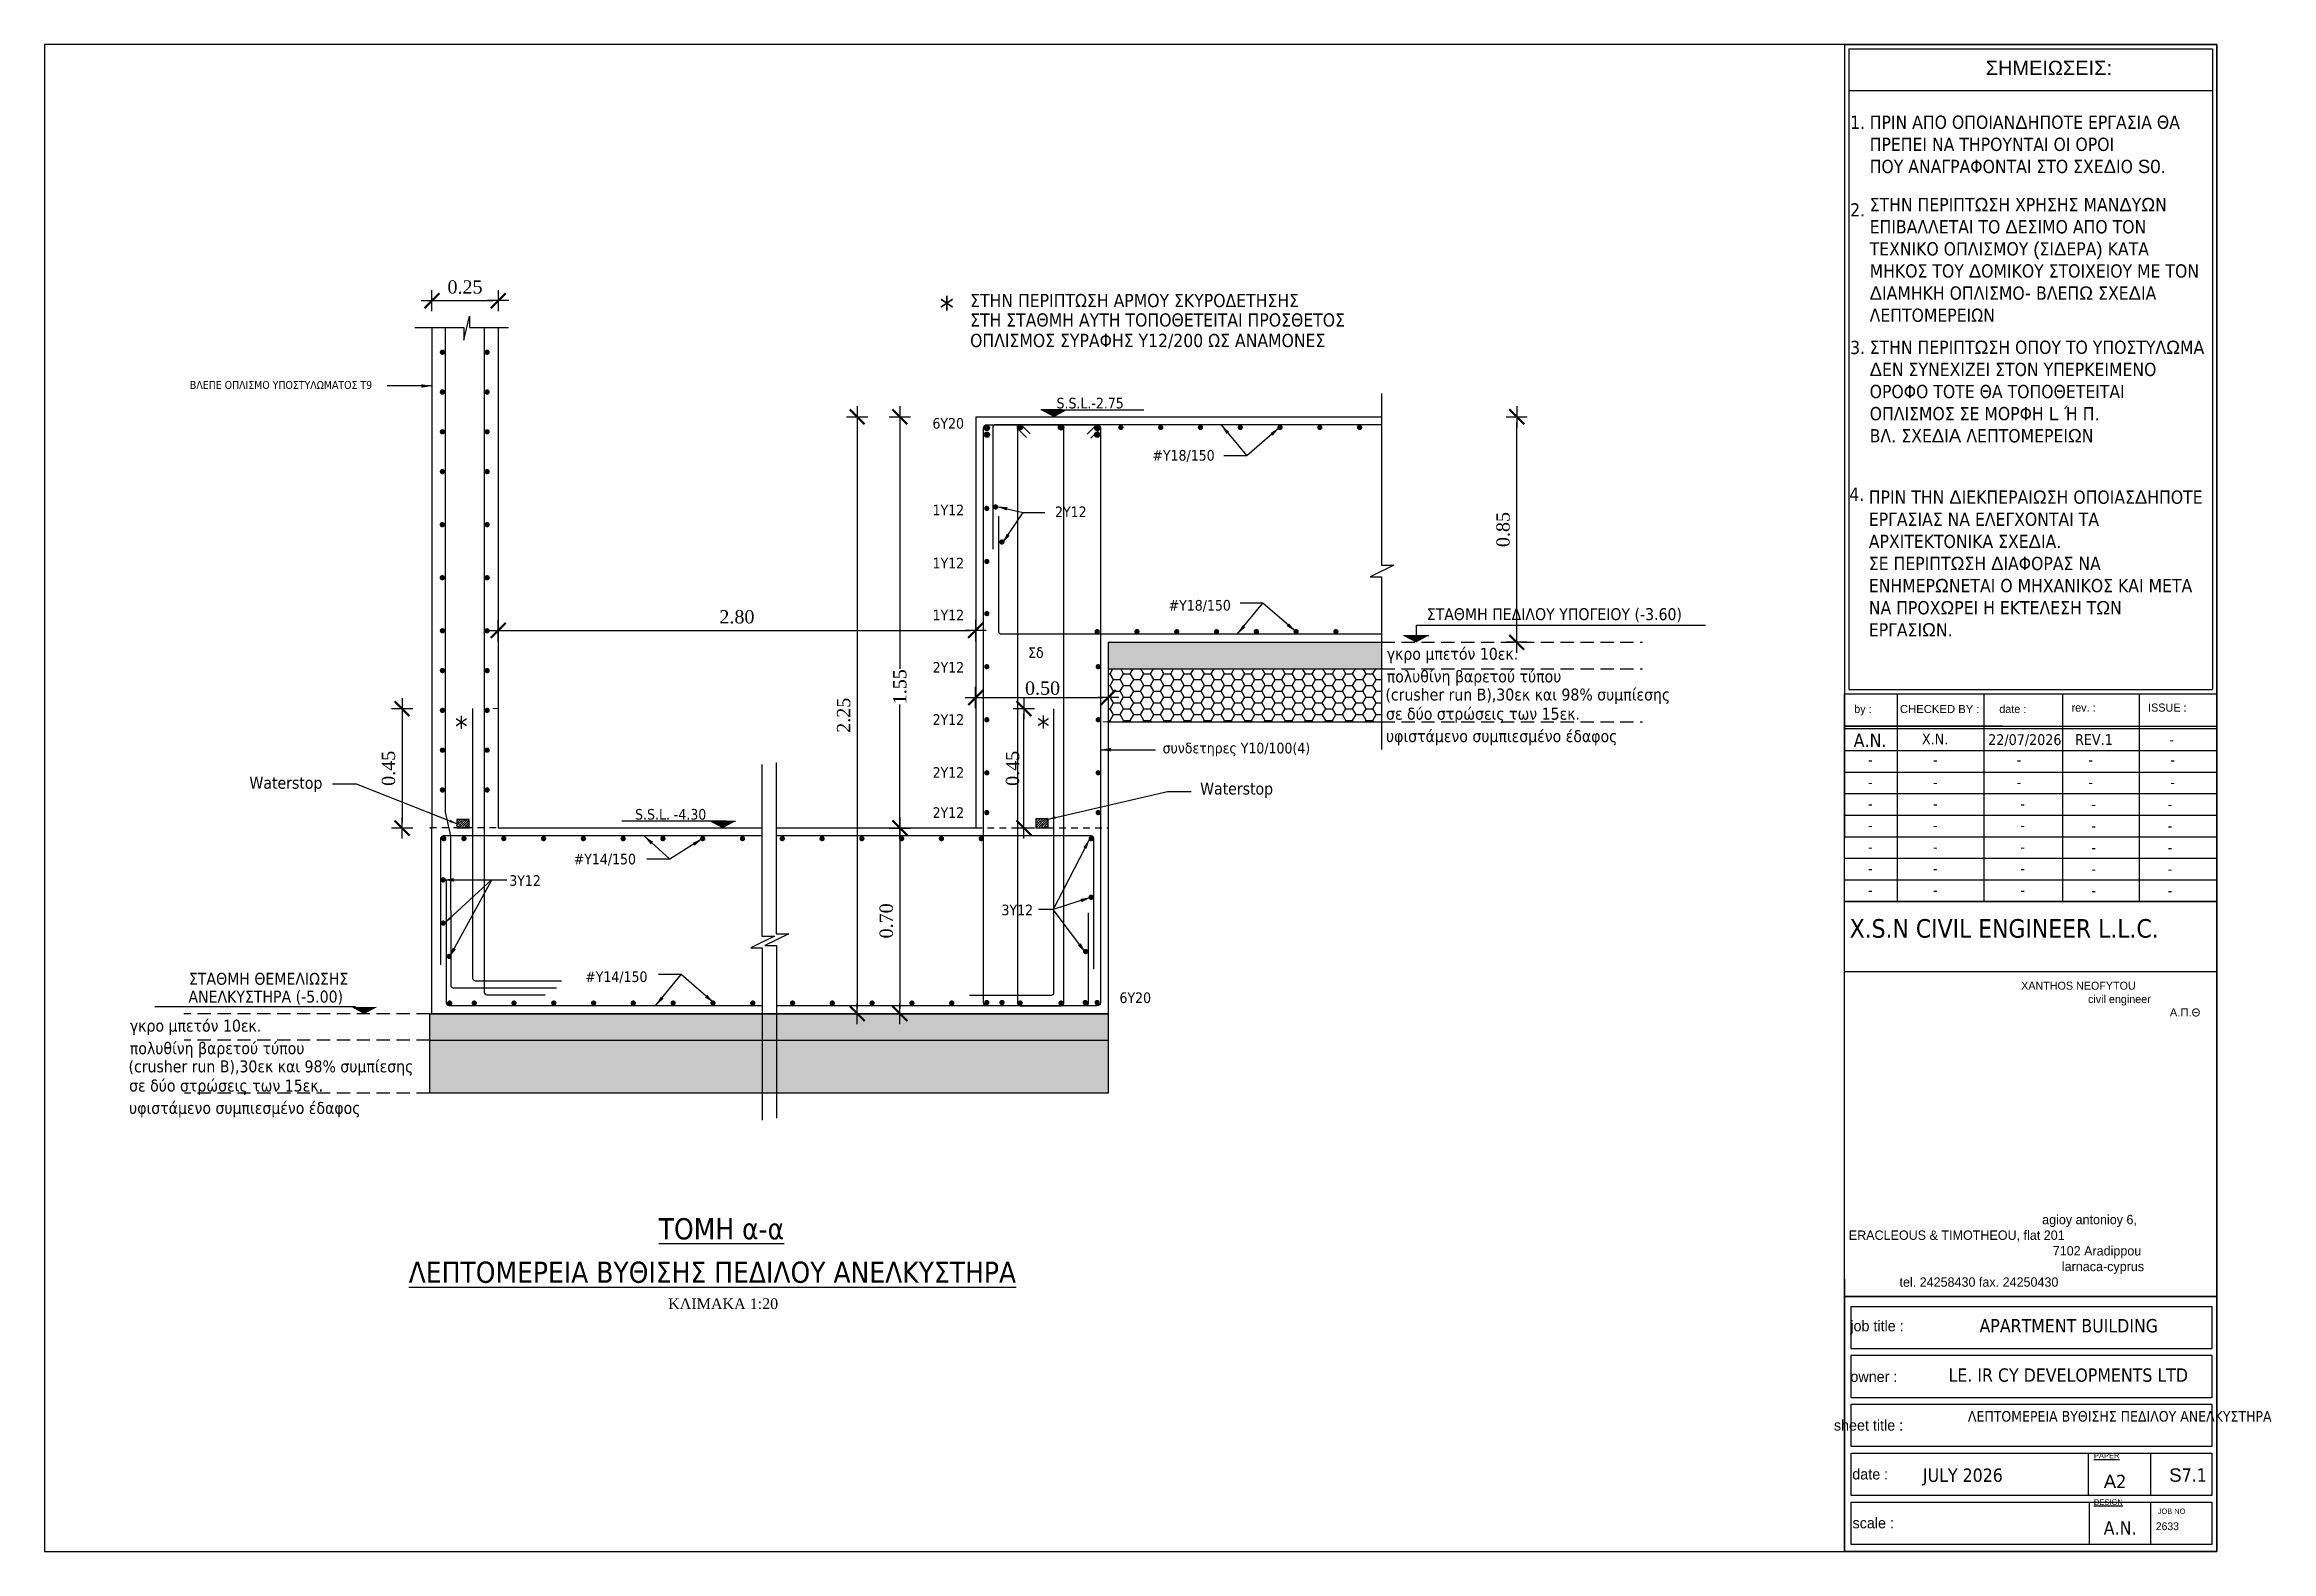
# Model space of a CAD drawing. Header units: millimetres. Extents: x -2171 to 1563, y -1758 to -1505.
# Drawn here: x -1729.93 to -1687.95, y -1584.07 to -1555.67 of the extents above; entities that cross this region are included whole.
import ezdxf

# ---------------------------------------------------------------- set-up
doc = ezdxf.new("R2010")
doc.units = ezdxf.units.MM
doc.header["$PDMODE"] = 32
doc.linetypes.add('DOT', pattern=[0.025, 0, -0.025])
doc.linetypes.add('HIDDEN', pattern=[0.375, 0.25, -0.125])
doc.layers.get('Defpoints').update_dxf_attribs({"color": 6})
for name, color, linetype in [('-S-A3 PAGE', 3, 'Continuous'), ('-S-TOMES', 7, 'Continuous'), ('-S_TEXT', 3, 'Continuous'), ('A-COLUM', 7, 'Continuous'), ('AM_5', 7, 'Continuous'), ('ammoxaliko', 4, 'Continuous'), ('ANOIGMATA', 7, 'Continuous'), ('concrete', 252, 'Continuous'), ('dim', 2, 'Continuous'), ('dokoi', 91, 'Continuous'), ('LFEK', 3, 'Continuous'), ('pinakaki', 153, 'Continuous'), ('SXK', 6, 'Continuous'), ('SXOLIA', 1, 'Continuous'), ('TEXT-S', 120, 'Continuous')]:
    doc.layers.add(name, color=color, linetype=linetype)
doc.layers.add('TEXT', color=20, linetype='Continuous', lineweight=13)
doc.styles.add('1-100', font='arial.ttf', dxfattribs={"width": 0.8})
doc.styles.add('EN-GR', font='wgsimpl.shx', dxfattribs={"width": 1.2})
doc.styles.get("Standard").update_dxf_attribs({"font": 'tahoma.ttf'})
doc.styles.add('timesgr', font='times.ttf')
doc.styles.add('ΠΙΝΑΚΑΚΙ', font='times.ttf')
doc.dimstyles.new('Copy of 1-100', dxfattribs={"dimtxt": 0.18, "dimasz": 0.14, "dimexe": 0.14, "dimexo": 0.1, "dimgap": 0.09, "dimtad": 1, "dimdec": 0, "dimlfac": 100, "dimrnd": 5, "dimzin": 5, "dimdsep": 46, "dimtxsty": '1-100', "dimblk": 'OBLIQUE', "dimcen": 0.09, "dimclrd": 1, "dimclre": 1, "dimclrt": 2, "dimadec": 0, "dimazin": 0, "dimtfac": 1, "dimtdec": 0, "dimtix": 1, "dimtmove": 2, "dimatfit": 3, "dimfxl": 5, "dimfxlon": 1, "dimtolj": 1, "dimtzin": 5, "dimarcsym": 0})
doc.dimstyles.new('DIM-1_20', dxfattribs={"dimscale": 0.5, "dimtxt": 0.5, "dimasz": 0.2, "dimexe": 2, "dimexo": 0, "dimgap": 0.09, "dimtad": 0, "dimlfac": 0.2, "dimrnd": 0.001, "dimzin": 0, "dimdsep": 46, "dimtxsty": 'ΠΙΝΑΚΑΚΙ', "dimblk1": 'ROUDIM1', "dimblk2": 'ROUDIM1', "dimsah": 1, "dimcen": 0.09, "dimdle": 0.05, "dimse1": 1, "dimse2": 1, "dimclre": 240, "dimadec": 0, "dimazin": 0, "dimtfac": 1, "dimtmove": 2, "dimatfit": 3, "dimldrblk": 'ROUDIM1', "dimfxl": 1, "dimtvp": 0.9999, "dimtolj": 1, "dimtzin": 0, "dimarcsym": 0})
doc.dimstyles.new('MYDIM', dxfattribs={"dimtxt": 0.14, "dimasz": 0.2, "dimexe": 0.1, "dimexo": 0.325, "dimgap": 0.1, "dimtad": 1, "dimrnd": 0.05, "dimzin": 4, "dimdsep": 46, "dimtxsty": 'EN-GR', "dimblk1": 'OBLIQUE', "dimblk2": 'OBLIQUE', "dimsah": 1, "dimcen": 2.5, "dimdle": 0.05, "dimclrd": 5, "dimclre": 5, "dimclrt": 5, "dimadec": 0, "dimazin": 0, "dimtfac": 1, "dimtix": 1, "dimtmove": 2, "dimatfit": 0, "dimfxl": 1, "dimtvp": 1, "dimtolj": 1, "dimtzin": 0, "dimlwd": -1, "dimlwe": -1, "dimarcsym": 0})

msp = doc.modelspace()

# ---------------------------------------------------------------- texts
at = {"layer": '-S_TEXT'}
for s, p in [('ΣΤΑΘΜΗ ΠΕΔΙΛΟΥ ΥΠΟΓΕΙΟΥ (-3.60)', (-1703.877, -1566.5163)), ('γκρο μπετόν 10εκ.', (-1704.6303, -1567.2635)), ('(crusher run B),30εκ και 98%%% συμπίεσης', (-1704.6547, -1568.0309)), ('πολυθίνη βαρετού τύπου', (-1704.6303, -1567.6889)), ('σε δύο στρώσεις των 15εκ. ', (-1704.6439, -1568.3926)), ('υφιστάμενο συμπιεσμένο έδαφος', (-1704.6446, -1568.8147)), ('Waterstop', (-1726.0679, -1569.6939)), ('Waterstop', (-1708.1478, -1569.8031)), ('ΣΤΑΘΜΗ ΘΕΜΕΛΙΩΣΗΣ', (-1727.2085, -1573.388)), ('ΑΝΕΛΚΥΣΤΗΡΑ (-5.00)', (-1727.2181, -1573.7237)), ('γκρο μπετόν 10εκ.', (-1728.3222, -1574.2713)), ('πολυθίνη βαρετού τύπου', (-1728.3222, -1574.6966)), ('(crusher run B),30εκ και 98%%% συμπίεσης', (-1728.3465, -1575.0386)), ('σε δύο στρώσεις των 15εκ. ', (-1728.3358, -1575.4004)), ('υφιστάμενο συμπιεσμένο έδαφος', (-1728.3365, -1575.8225))]:
    msp.add_text(s, height=0.225, dxfattribs=at).set_placement(p)
at = {"layer": 'ANOIGMATA', "insert": (-1693.6763, -1581.4216), "char_height": 0.2, "width": 6.100336, "attachment_point": 1}
msp.add_mtext('ΛΕΠΤΟΜΕΡΕΙΑ ΒΥΘΙΣΗΣ ΠΕΔΙΛΟΥ ΑΝΕΛΚΥΣΤΗΡΑ', dxfattribs=at)
at = {"layer": 'ANOIGMATA', "insert": (-1689.8821, -1582.5029), "char_height": 0.252344, "attachment_point": 1}
msp.add_mtext_dynamic_manual_height_columns('{\\fArial|b0|i0|c186|p34;S\\fTahoma|b0|i0|c0|p34;7.1}', width=10.893157, gutter_width=1, heights=[0], dxfattribs=at)
at = {"layer": 'SXK', "color": 10}
for height, p in [(0.45, (-1713.056, -1560.8599)), (0.4, (-1722.1913, -1568.7222)), (0.4, (-1711.2211, -1568.718))]:
    msp.add_text('*', height=height, dxfattribs=at).set_placement(p)
at = {"layer": 'SXK', "color": 3}
for s, p in [('%%UΤΟΜΗ α-α', (-1718.3535, -1578.187)), ('%%UΛΕΠΤΟΜΕΡΕΙΑ ΒΥΘΙΣΗΣ ΠΕΔΙΛΟΥ ΑΝΕΛΚΥΣΤΗΡΑ', (-1723.0659, -1579.0054))]:
    msp.add_text(s, height=0.4, dxfattribs=at).set_placement(p)
at = {"layer": 'TEXT-S'}
for s, height, p in [('ΣΤΗΝ ΠΕΡΙΠΤΩΣΗ ΑΡΜΟΥ ΣΚΥΡΟΔΕΤΗΣΗΣ', 0.25, (-1712.4838, -1560.6171)), ('ΣΤΗ ΣΤΑΘΜΗ ΑΥΤΗ ΤΟΠΟΘΕΤΕΙΤΑΙ ΠΡΟΣΘΕΤΟΣ', 0.25, (-1712.4838, -1560.984)), ('ΟΠΛΙΣΜΟΣ ΣΥΡΑΦΗΣ Υ12/200 ΩΣ ΑΝΑΜΟΝΕΣ', 0.25, (-1712.4838, -1561.3703)), ('ΒΛΕΠΕ ΟΠΛΙΣΜΟ ΥΠΟΣΤΥΛΩΜΑΤΟΣ T9', 0.15, (-1727.1906, -1562.1583)), ('S.S.L.-2.75', 0.2, (-1710.8538, -1562.5256)), ('6Y20', 0.2, (-1713.1932, -1562.9074)), ('#Y18/150', 0.2, (-1709.0464, -1563.5099)), ('1Y12', 0.2, (-1713.1903, -1564.5411)), ('2Y12', 0.2, (-1710.8822, -1564.5746)), ('1Y12', 0.2, (-1713.1903, -1565.5411)), ('#Y18/150', 0.2, (-1708.7407, -1566.3363)), ('1Y12', 0.2, (-1713.1903, -1566.5203)), ('2Y12', 0.2, (-1713.1903, -1567.5063)), ('Σδ', 0.2, (-1711.3905, -1567.2282)), ('2Y12', 0.2, (-1713.1903, -1568.4895)), ('συνδετηρες Y10/100(4)', 0.2, (-1708.8544, -1569.0272)), ('2Y12', 0.2, (-1713.1903, -1569.4873)), ('S.S.L. -4.30', 0.2, (-1718.7982, -1570.2756)), ('2Y12', 0.2, (-1713.1903, -1570.2434)), ('#Y14/150', 0.2, (-1719.9542, -1571.119)), ('3Y12', 0.2, (-1721.1696, -1571.5239)), ('3Y12', 0.2, (-1711.8911, -1572.0785)), ('#Y14/150', 0.2, (-1719.738, -1573.3363)), ('6Y20', 0.2, (-1709.6674, -1573.7322))]:
    msp.add_text(s, height=height, dxfattribs=at).set_placement(p)
at = {"layer": 'TEXT-S', "style": 'timesgr'}
msp.add_text('ΚΛΙΜΑΚΑ 1:20', height=0.2, dxfattribs=at).set_placement((-1718.1752, -1579.4992))

# ---------------------------------------------------------------- blocks, each defined once
blk = doc.blocks.new('ROUDIM1')
at = {"layer": 'dim'}
for p, q in [((0, 2), (0, -2)), ((2, 0), (-2, 0))]:
    blk.add_line(p, q, dxfattribs=at)
at = {"layer": 'dim', "const_width": 0.4}
blk.add_lwpolyline([(1.41, 1.41), (-1.41, -1.41)], dxfattribs=at)
blk = doc.blocks.new('*D2244')
at = {"layer": 'Defpoints', "color": 0, "ltscale": 0.5, "transparency": 16777216}
for p in [(-1709.879, -1567.975), (-1709.879, -1568.403), (-1712.379, -1568.929)]:
    blk.add_point(p, dxfattribs=at)
at = {"layer": 'dim', "color": 0, "lineweight": -2, "ltscale": 0.8, "transparency": 16777216}
blk.add_line((-1712.279, -1567.975), (-1709.979, -1567.975), dxfattribs=at)
at = {"layer": 'dim', "color": 0, "lineweight": -2, "ltscale": 0.5, "transparency": 16777216, "xscale": 0.1, "yscale": 0.1, "zscale": 0.1, "rotation": 180}
blk.add_blockref('ROUDIM1', (-1712.379, -1567.975), dxfattribs=at)
at = {"layer": 'dim', "color": 0, "lineweight": -2, "ltscale": 0.5, "transparency": 16777216, "xscale": 0.1, "yscale": 0.1, "zscale": 0.1}
blk.add_blockref('ROUDIM1', (-1709.879, -1567.975), dxfattribs=at)
at = {"layer": 'dim', "color": 0, "ltscale": 0.5, "transparency": 16777216, "insert": (-1711.118, -1567.8), "char_height": 0.25, "attachment_point": 5, "style": 'ΠΙΝΑΚΑΚΙ'}
blk.add_mtext('\\A1;0.50', dxfattribs=at)
blk = doc.blocks.new('*D2245')
at = {"layer": 'Defpoints', "color": 0, "ltscale": 0.5, "transparency": 16777216}
for p in [(-1721.379, -1560.495), (-1722.629, -1561), (-1721.379, -1561)]:
    blk.add_point(p, dxfattribs=at)
at = {"layer": 'dim', "color": 0, "lineweight": -2, "ltscale": 0.8, "transparency": 16777216}
blk.add_line((-1722.529, -1560.495), (-1721.479, -1560.495), dxfattribs=at)
at = {"layer": 'dim', "color": 0, "lineweight": -2, "ltscale": 0.5, "transparency": 16777216, "xscale": 0.1, "yscale": 0.1, "zscale": 0.1, "rotation": 180}
blk.add_blockref('ROUDIM1', (-1722.629, -1560.495), dxfattribs=at)
at = {"layer": 'dim', "color": 0, "lineweight": -2, "ltscale": 0.5, "transparency": 16777216, "xscale": 0.1, "yscale": 0.1, "zscale": 0.1}
blk.add_blockref('ROUDIM1', (-1721.379, -1560.495), dxfattribs=at)
at = {"layer": 'dim', "color": 0, "ltscale": 0.5, "transparency": 16777216, "insert": (-1722.004, -1560.24), "char_height": 0.25, "attachment_point": 5, "style": 'ΠΙΝΑΚΑΚΙ'}
blk.add_mtext('\\A1;0.25', dxfattribs=at)
blk = doc.blocks.new('*D2246')
at = {"layer": 'Defpoints', "color": 0, "ltscale": 0.5, "transparency": 16777216}
for p in [(-1712.379, -1562.684), (-1713.807, -1570.434), (-1712.626, -1570.434)]:
    blk.add_point(p, dxfattribs=at)
at = {"layer": 'dim', "color": 0, "lineweight": -2, "ltscale": 0.8, "transparency": 16777216}
for p, q in [((-1713.807, -1562.784), (-1713.807, -1567.437)), ((-1713.807, -1570.334), (-1713.807, -1568.106))]:
    blk.add_line(p, q, dxfattribs=at)
at = {"layer": 'dim', "color": 0, "lineweight": -2, "ltscale": 0.5, "transparency": 16777216, "xscale": 0.1, "yscale": 0.1, "zscale": 0.1}
for p, rotation in [((-1713.807, -1562.684), 90), ((-1713.807, -1570.434), 270)]:
    blk.add_blockref('ROUDIM1', p, dxfattribs=dict(at, rotation=rotation))
at = {"layer": 'dim', "color": 0, "ltscale": 0.5, "transparency": 16777216, "insert": (-1713.807, -1567.772), "char_height": 0.25, "attachment_point": 5, "rotation": 90, "style": 'ΠΙΝΑΚΑΚΙ'}
blk.add_mtext('\\A1;1.55', dxfattribs=at)
blk = doc.blocks.new('*D2247')
at = {"layer": 'Defpoints', "color": 0, "ltscale": 0.5, "transparency": 16777216}
for p in [(-1711.47, -1568.184), (-1709.879, -1568.184), (-1709.879, -1570.434)]:
    blk.add_point(p, dxfattribs=at)
at = {"layer": 'dim', "color": 0, "lineweight": -2, "ltscale": 0.8, "transparency": 16777216}
blk.add_line((-1711.47, -1570.334), (-1711.47, -1568.284), dxfattribs=at)
at = {"layer": 'dim', "color": 0, "lineweight": -2, "ltscale": 0.5, "transparency": 16777216, "xscale": 0.1, "yscale": 0.1, "zscale": 0.1}
for p, rotation in [((-1711.47, -1568.184), 90), ((-1711.47, -1570.434), 270)]:
    blk.add_blockref('ROUDIM1', p, dxfattribs=dict(at, rotation=rotation))
at = {"layer": 'dim', "color": 0, "ltscale": 0.5, "transparency": 16777216, "insert": (-1711.681, -1569.309), "char_height": 0.25, "attachment_point": 5, "rotation": 90, "style": 'ΠΙΝΑΚΑΚΙ'}
blk.add_mtext('\\A1;0.45', dxfattribs=at)
blk = doc.blocks.new('_Oblique')
at = {"color": 0, "linetype": 'ByBlock', "lineweight": -2}
blk.add_line((-0.5, -0.5), (0.5, 0.5), dxfattribs=at)
blk = doc.blocks.new('*D2248')
at = {"layer": 'Defpoints', "color": 0, "ltscale": 0.5, "transparency": 16777216}
for p in [(-1721.773, -1568.184), (-1723.191, -1570.434), (-1722.044, -1570.434)]:
    blk.add_point(p, dxfattribs=at)
at = {"layer": 'dim', "color": 0, "lineweight": -2, "ltscale": 0.8, "transparency": 16777216}
blk.add_line((-1723.191, -1568.284), (-1723.191, -1570.334), dxfattribs=at)
at = {"layer": 'dim', "color": 0, "lineweight": -2, "ltscale": 0.5, "transparency": 16777216, "xscale": 0.1, "yscale": 0.1, "zscale": 0.1}
for p, rotation in [((-1723.191, -1568.184), 90), ((-1723.191, -1570.434), 270)]:
    blk.add_blockref('ROUDIM1', p, dxfattribs=dict(at, rotation=rotation))
at = {"layer": 'dim', "color": 0, "ltscale": 0.5, "transparency": 16777216, "insert": (-1723.446, -1569.309), "char_height": 0.25, "attachment_point": 5, "rotation": 90, "style": 'ΠΙΝΑΚΑΚΙ'}
blk.add_mtext('\\A1;0.45', dxfattribs=at)
blk = doc.blocks.new('*D2249')
at = {"layer": 'Defpoints', "color": 0, "ltscale": 0.5, "transparency": 16777216}
for p in [(-1712.379, -1562.684), (-1721.379, -1562.934), (-1712.379, -1566.711)]:
    blk.add_point(p, dxfattribs=at)
at = {"layer": 'dim', "color": 0, "lineweight": -2, "ltscale": 0.8, "transparency": 16777216}
blk.add_line((-1721.279, -1566.711), (-1712.479, -1566.711), dxfattribs=at)
at = {"layer": 'dim', "color": 0, "lineweight": -2, "ltscale": 0.5, "transparency": 16777216, "xscale": 0.1, "yscale": 0.1, "zscale": 0.1, "rotation": 180}
blk.add_blockref('ROUDIM1', (-1721.379, -1566.711), dxfattribs=at)
at = {"layer": 'dim', "color": 0, "lineweight": -2, "ltscale": 0.5, "transparency": 16777216, "xscale": 0.1, "yscale": 0.1, "zscale": 0.1}
blk.add_blockref('ROUDIM1', (-1712.379, -1566.711), dxfattribs=at)
at = {"layer": 'dim', "color": 0, "ltscale": 0.5, "transparency": 16777216, "insert": (-1716.879, -1566.456), "char_height": 0.25, "attachment_point": 5, "style": 'ΠΙΝΑΚΑΚΙ'}
blk.add_mtext('\\A1;\\fTimes New Roman|b0|i0|c0|p18;2.80', dxfattribs=at)
blk = doc.blocks.new('*D2250')
at = {"layer": 'Defpoints', "color": 0, "ltscale": 0.5, "transparency": 16777216}
for p in [(-1713.807, -1570.434), (-1713.807, -1573.934), (-1713.807, -1573.934)]:
    blk.add_point(p, dxfattribs=at)
at = {"layer": 'dim', "color": 0, "lineweight": -2, "ltscale": 0.8, "transparency": 16777216}
blk.add_line((-1713.807, -1570.534), (-1713.807, -1573.834), dxfattribs=at)
at = {"layer": 'dim', "color": 0, "lineweight": -2, "ltscale": 0.5, "transparency": 16777216, "xscale": 0.1, "yscale": 0.1, "zscale": 0.1}
for p, rotation in [((-1713.807, -1570.434), 90), ((-1713.807, -1573.934), 270)]:
    blk.add_blockref('ROUDIM1', p, dxfattribs=dict(at, rotation=rotation))
at = {"layer": 'dim', "color": 0, "ltscale": 0.5, "transparency": 16777216, "insert": (-1714.062, -1572.184), "char_height": 0.25, "attachment_point": 5, "rotation": 90, "style": 'ΠΙΝΑΚΑΚΙ'}
blk.add_mtext('\\A1;0.70', dxfattribs=at)
blk = doc.blocks.new('*D2251')
at = {"layer": 'Defpoints', "color": 0, "ltscale": 0.5, "transparency": 16777216}
for p in [(-1704.732, -1562.684), (-1702.181, -1562.684), (-1704.728, -1566.934)]:
    blk.add_point(p, dxfattribs=at)
at = {"layer": 'dim', "color": 0, "lineweight": -2, "ltscale": 0.8, "transparency": 16777216}
blk.add_line((-1702.181, -1566.834), (-1702.181, -1562.784), dxfattribs=at)
at = {"layer": 'dim', "color": 0, "lineweight": -2, "ltscale": 0.5, "transparency": 16777216, "xscale": 0.1, "yscale": 0.1, "zscale": 0.1}
for p, rotation in [((-1702.181, -1562.684), 90), ((-1702.181, -1566.934), 270)]:
    blk.add_blockref('ROUDIM1', p, dxfattribs=dict(at, rotation=rotation))
at = {"layer": 'dim', "color": 0, "ltscale": 0.5, "transparency": 16777216, "insert": (-1702.436, -1564.809), "char_height": 0.25, "attachment_point": 5, "rotation": 90, "style": 'ΠΙΝΑΚΑΚΙ'}
blk.add_mtext('\\A1;0.85', dxfattribs=at)
blk = doc.blocks.new('PINAKAKI')
at = {"layer": '-S-A3 PAGE', "ltscale": 5}
blk.add_line((121995.588, -208359.262), (121988.733, -208359.262), dxfattribs=at)
at = {"color": 0}
for p, q in [((121988.65, -208358.392), (121988.65, -208373.351)), ((121988.65, -208358.392), (121995.67, -208358.392)), ((121988.733, -208358.475), (121988.733, -208370.548)), ((121988.733, -208358.475), (121995.588, -208358.475)), ((121995.588, -208358.475), (121995.588, -208370.548)), ((121995.67, -208358.392), (121995.669, -208370.631)), ((121988.649, -208370.631), (121995.669, -208370.631)), ((121988.732, -208370.548), (121995.587, -208370.548)), ((121989.64, -208370.631), (121989.64, -208374.541)), ((121991.28, -208374.541), (121991.28, -208370.631)), ((121992.766, -208374.541), (121992.766, -208370.631)), ((121994.208, -208374.541), (121994.208, -208370.631)), ((121991.624, -208371.24), (121988.651, -208371.24)), ((121988.651, -208371.24), (121995.67, -208371.24)), ((121995.67, -208371.291), (121988.651, -208371.291)), ((121995.67, -208371.24), (121995.67, -208371.291)), ((121995.67, -208375.87), (121988.651, -208375.87)), ((121988.651, -208381.659), (121988.651, -208386.792)), ((121988.774, -208382.974), (121988.774, -208382.175)), ((121988.774, -208383.895), (121988.774, -208383.096)), ((121988.774, -208384.816), (121988.774, -208384.018)), ((121988.774, -208385.738), (121988.774, -208384.939)), ((121988.774, -208386.659), (121988.774, -208385.861))]:
    blk.add_line(p, q, dxfattribs=at)
at = {"color": 3}
blk.add_line((121995.67, -208372.455), (121995.67, -208374.541), dxfattribs=at)
at = {"color": 0}
for points in [[(121988.651, -208370.631), (121995.67, -208370.631), (121995.67, -208374.541), (121988.651, -208374.541)], [(121988.651, -208370.631), (121995.67, -208370.631), (121995.67, -208374.541), (121988.651, -208374.541)], [(121988.651, -208374.541), (121995.67, -208374.541), (121995.67, -208381.988), (121988.651, -208381.988)], [(121988.651, -208381.988), (121995.67, -208381.988), (121995.67, -208386.792), (121988.651, -208386.792)]]:
    blk.add_lwpolyline(points, close=True, dxfattribs=at)
for points in [[(121988.651, -208371.697), (121995.67, -208371.697)], [(121988.651, -208372.103), (121995.67, -208372.103)], [(121988.651, -208372.51), (121995.67, -208372.51)], [(121988.651, -208372.916), (121995.67, -208372.916)], [(121988.651, -208373.322), (121995.67, -208373.322)], [(121988.651, -208373.728), (121995.67, -208373.728)], [(121988.651, -208374.135), (121995.67, -208374.135)], [(121988.774, -208382.175), (121995.574, -208382.175), (121995.574, -208382.974), (121988.774, -208382.974)], [(121988.774, -208383.096), (121995.574, -208383.096), (121995.574, -208383.895), (121988.774, -208383.895)], [(121988.774, -208384.018), (121995.574, -208384.018), (121995.574, -208384.816), (121988.774, -208384.816)], [(121988.774, -208384.939), (121995.574, -208384.939), (121995.574, -208385.738), (121988.774, -208385.738)], [(121993.239, -208384.939), (121993.239, -208385.738)], [(121994.417, -208384.939), (121994.417, -208385.738)], [(121988.774, -208385.861), (121995.574, -208385.861), (121995.574, -208386.659), (121988.774, -208386.659)], [(121993.259, -208385.861), (121993.259, -208386.659)], [(121994.417, -208385.861), (121994.417, -208386.659)]]:
    blk.add_lwpolyline(points, dxfattribs=at)
blk.add_lwpolyline([(121988.651, -208374.541), (121995.67, -208374.541)])
at = {"layer": '-S_TEXT', "color": 3}
for s, p in [('1.', (121988.755, -208359.983)), ('2.', (121988.755, -208361.633)), ('3.', (121988.755, -208364.226)), ('4.', (121988.739, -208366.994))]:
    blk.add_text(s, height=0.25, dxfattribs=at).set_placement(p)
at = {"layer": '-S_TEXT', "color": 3, "char_height": 0.25, "attachment_point": 1}
for s, insert in [('ΠΡΙΝ ΑΠΟ ΟΠΟΙΑΝ{\\fArial|b0|i0|c186|p34;Δ}ΗΠΟΤΕ ΕΡΓΑΣΙΑ ΘΑ ΠΡΕΠΕΙ ΝΑ ΤΗΡΟΥΝΤΑΙ ΟΙ ΟΡΟΙ\\PΠΟΥ ΑΝΑΓΡΑΦΟΝΤΑΙ ΣΤΟ ΣΧΕ{\\fArial|b0|i0|c186|p34;Δ}ΙΟ {\\fArial|b0|i0|c186|p34;S0.}', (121989.123, -208359.731)), ('ΣΤΗΝ ΠΕΡΙΠΤ{\\fArial|b0|i0|c186|p34;Ω}ΣΗ ΧΡΗΣΗΣ ΜΑΝ{\\fArial|b0|i0|c186|p34;Δ}Υ{\\fArial|b0|i0|c186|p34;Ω}Ν ΕΠΙΒΑΛΛΕΤΑΙ ΤΟ {\\fArial|b0|i0|c186|p34;Δ}ΕΣΙΜΟ ΑΠΟ ΤΟΝ ΤΕΧΝΙΚΟ ΟΠΛΙΣΜΟΥ {\\fArial|b0|i0|c186|p34;(}ΣΙ{\\fArial|b0|i0|c186|p34;Δ}ΕΡΑ{\\fArial|b0|i0|c186|p34;) }ΚΑΤΑ ΜΗΚΟΣ ΤΟΥ {\\fArial|b0|i0|c186|p34;Δ}ΟΜΙΚΟΥ ΣΤΟΙΧΕΙΟΥ ΜΕ ΤΟΝ {\\fArial|b0|i0|c186|p34;Δ}ΙΑΜΗΚΗ ΟΠΛΙΣΜΟ{\\fArial|b0|i0|c186|p34;- }ΒΛΕΠ{\\fArial|b0|i0|c186|p34;Ω }ΣΧΕ{\\fArial|b0|i0|c186|p34;Δ}ΙΑ ΛΕΠΤΟΜΕΡΕΙΩΝ', (121989.123, -208361.284)), ('ΣΤΗΝ ΠΕΡΙΠΤ{\\fArial|b0|i0|c186|p34;Ω}ΣΗ ΟΠΟΥ ΤΟ ΥΠΟΣΤΥΛ{\\fArial|b0|i0|c186|p34;Ω}ΜΑ {\\fArial|b0|i0|c186|p34;Δ}ΕΝ ΣΥΝΕΧΙΖΕΙ ΣΤΟΝ ΥΠΕΡΚΕΙΜΕΝΟ ΟΡΟΦΟ ΤΟΤΕ ΘΑ ΤΟΠΟΘΕΤΕΙΤΑΙ ΟΠΛΙΣΜΟΣ ΣΕ ΜΟΡΦΗ {\\fArial|b0|i0|c186|p34;L }Ή Π{\\fArial|b0|i0|c186|p34;.  \\P}ΒΛ{\\fArial|b0|i0|c186|p34;. }ΣΧΕ{\\fArial|b0|i0|c186|p34;Δ}Ι{\\fArial|b0|i0|c186|p34;A }ΛΕΠΤΟΜΕΡΕΙ{\\fArial|b0|i0|c186|p34;Ω}Ν', (121989.123, -208363.973)), ('ΠΡΙΝ ΤΗΝ {\\fArial|b0|i0|c186|p34;Δ}ΙΕΚΠΕΡΑΙ{\\fArial|b0|i0|c186|p34;Ω}ΣΗ ΟΠΟΙΑΣ{\\fArial|b0|i0|c186|p34;Δ}ΗΠΟΤΕ ΕΡΓΑΣΙΑΣ ΝΑ ΕΛΕΓΧΟΝΤΑΙ ΤΑ ΑΡΧΙΤΕΚΤΟΝΙΚΑ ΣΧΕ{\\fArial|b0|i0|c186|p34;Δ}ΙΑ{\\fArial|b0|i0|c186|p34;.\\P}ΣΕ ΠΕΡΙΠΤ{\\fArial|b0|i0|c186|p34;Ω}ΣΗ {\\fArial|b0|i0|c186|p34;Δ}ΙΑΦΟΡΑΣ ΝΑ ΕΝΗΜΕΡ{\\fArial|b0|i0|c186|p34;Ω}ΝΕΤΑΙ Ο ΜΗΧΑΝΙΚΟΣ ΚΑΙ ΜΕΤΑ ΝΑ ΠΡΟΧ{\\fArial|b0|i0|c186|p34;Ω}ΡΕΙ Η ΕΚΤΕΛΕΣΗ Τ{\\fArial|b0|i0|c186|p34;Ω}Ν ΕΡΓΑΣΙ{\\fArial|b0|i0|c186|p34;Ω}Ν{\\fArial|b0|i0|c186|p34;.}', (121989.107, -208366.797))]:
    blk.add_mtext_dynamic_manual_height_columns(s, width=6.38621, gutter_width=1, heights=[0], dxfattribs=dict(at, insert=insert))
at = {"layer": 'ANOIGMATA', "attachment_point": 1}
for s, insert, char_height, width in [('\\pi4.5494;{\\fBankGothic Lt BT|b0|i0|c0|p34;\\H1.5x;\\C7;XANTHOS NEOFYTOU\\P\\pi5.8103;civil engineer\\P\\pi7.351;\\fArial|b0|i0|c161|p34;Α.Π.Θ}', (121987.429, -208376.054), 0.10094, 7.9171), ('\\pi4.88765;{\\fBankGothic Lt BT|b0|i0|c161|p34;\\H1.1667x;\\C0;agioy antonioy 6,\\P\\pi1.24243;ERACLEOUS & TIMOTHEOU, flat 201\\P\\pi5.08735;7102 Aradippou\\P\\pi5.25915;larnaca-cyprus\\P\\pi2.19835;tel. 24258430 fax. 24250430}', (121987.487, -208380.449), 0.15141, 8.05841), ('\\pi1.00598;{\\fBankGothic Lt BT|b0|i0|c0|p34;\\H1.5x;\\C7; \\H1.3333x; job title :}', (121987.622, -208382.441), 0.10094, 3.33818), ('\\A1;{\\H0.99983x;\\C7;APARTMENT BUILDING  \\H0.75013x;  }', (121991.193, -208382.412), 0.25234, 5.34758), ('\\pi1.54818;{\\fBankGothic Lt BT|b0|i0|c0|p34;\\H1.5x;\\C7; \\H1.3333x; owner :}', (121987.081, -208383.397), 0.10094, 3.33818), ('\\A1;{\\C7;LE. IR CY DEVELOPMENTS LTD  }', (121990.609, -208383.342), 0.2523, 5.34758), ('{\\fBankGothic Lt BT|b0|i0|c0|p34;\\C7;     sheet title :}', (121988.074, -208384.313), 0.20187, 3.33818), ('\\pi1.70638;{\\fBankGothic Lt BT|b0|i0|c161|p34;\\H0.5x;\\L\\C7;PAPER\\H2x;\\l }', (121991.643, -208384.933), 0.2125, 3.51387), ('\\pi1.98789;{\\fBankGothic Lt BT|b0|i0|c0|p34;\\C7; date :}', (121986.733, -208385.234), 0.20187, 3.33818), ('{\\fTahoma|b0|i0|c0|p34;\\C7;JULY 2026}', (121990.127, -208385.229), 0.25234, 4.57511), ('\\pi1.77876;{\\fBankGothic Lt BT|b0|i0|c0|p34;\\C7; scale :}', (121986.947, -208386.155), 0.20187, 3.33818), ('\\pi1.70638;{\\fBankGothic Lt BT|b0|i0|c0|p34;\\H0.5x;\\L\\C7;DESIGN\\H2x;\\l }', (121991.643, -208385.808), 0.2125, 3.51387), ('\\pi0.81053;{\\fBankGothic Lt BT|b0|i0|c0|p34;\\C7;JOB NO}', (121993.744, -208385.984), 0.10094, 3.33818), ('\\pi1.1781;{\\fBankGothic Lt BT|b0|i0|c161|p34;\\C7;2\\fBankGothic Lt BT|b0|i0|c0|p34;633}', (121993.339, -208386.244), 0.14671, 4.85205)]:
    blk.add_mtext(s, dxfattribs=dict(at, insert=insert, char_height=char_height, width=width))
at = {"layer": 'ANOIGMATA', "char_height": 0.25234, "attachment_point": 1}
for s, insert in [('{\\fArial|b0|i0|c186|p34;A}2', (121993.535, -208385.347)), ('A{\\fArial|b0|i0|c186|p34;.}N{\\fArial|b0|i0|c186|p34;.}', (121993.535, -208386.222))]:
    blk.add_mtext_dynamic_manual_height_columns(s, width=10.89316, gutter_width=1, heights=[0], dxfattribs=dict(at, insert=insert))
at = {"layer": 'pinakaki', "ltscale": 0.005, "insert": (121991.31, -208358.698), "char_height": 0.26955, "width": 6.67467, "attachment_point": 1}
blk.add_mtext('{\\fArial|b0|i0|c161|p34;ΣΗΜΕΙΩΣΕΙΣ:}', dxfattribs=at)
at = {"layer": 'TEXT', "color": 0, "attachment_point": 1}
for s, insert, char_height, width in [('\\pi0.20581;{\\fBankGothic Lt BT|b0|i0|c161|p34;\\C7;by :}', (121988.625, -208370.839), 0.15234, 0.91751), ('\\pi0.49205;{\\fArial|b0|i0|c186|p34;\\C7;CHECKED BY\\fBankGothic Lt BT|b0|i0|c161|p34; :}', (121989.201, -208370.839), 0.15234, 2.53906), ('\\pi0.83455;{\\fBankGothic Lt BT|b0|i0|c0|p34;\\C7;date :}', (121990.732, -208370.839), 0.15234, 2.53906), ('{\\fBankGothic Lt BT|b0|i0|c161|p34;\\C7;rev\\fBankGothic Lt BT|b0|i0|c0|p34;.\\fBankGothic Lt BT|b0|i0|c161|p34; :}', (121992.929, -208370.812), 0.152344, 2.53906), ('{\\fBankGothic Lt BT|b0|i0|c0|p34;\\C7;ISSUE\\fBankGothic Lt BT|b0|i0|c161|p34; :}', (121994.371, -208370.812), 0.15234, 2.53906), ('\\pi0.19627;{\\C7;A\\fTahoma|b0|i0|c161|p34;.\\fTahoma|b0|i0|c0|p34;N\\fTahoma|b0|i0|c161|p34;.}', (121988.625, -208371.379), 0.25391, 1.01563), ('\\pi1.02419;{\\H0.8x;\\C7;X.N.}', (121989.084, -208371.379), 0.25391, 2.53906), ('{\\fTahoma|b0|i0|c0|p34;\\C7;22\\fTahoma|b0|i0|c161|p34;/\\fTahoma|b0|i0|c0|p34;07\\fTahoma|b0|i0|c161|p34;/202\\fTahoma|b0|i0|c0|p34;6}', (121991.357, -208371.391), 0.203125, 1.35307), ('\\pi0.28843;{\\H0.8x;\\C7;REV.1}', (121992.706, -208371.388), 0.25391, 1.26753), ('\\pi0.54551;{\\H0.8x;\\C7; \\fTahoma|b0|i0|c161|p34;-}', (121994.148, -208371.388), 0.25391, 1.26753), ('\\pi0.46934;{\\H0.8x;\\C7;-}', (121988.625, -208371.768), 0.25391, 1.01563), ('\\pi1.23106;{\\H0.8x;\\C7;-}', (121989.084, -208371.768), 0.25391, 2.53906), ('\\pi1.09396;{\\H0.8x;\\C7;   -}', (121990.571, -208371.768), 0.25391, 2.53906), ('\\pi1.23106;{\\H0.8x;\\C7;-}', (121992.012, -208371.768), 0.25391, 2.53906), ('\\pi1.23106;{\\H0.8x;\\C7;-}', (121993.558, -208371.768), 0.25391, 2.53906), ('\\pi0.46934;{\\H0.8x;\\C7;-}', (121988.625, -208372.192), 0.25391, 1.01563), ('\\pi1.23106;{\\H0.8x;\\C7;-}', (121989.084, -208372.192), 0.25391, 2.53906), ('\\pi1.09396;{\\H0.8x;\\C7;   -}', (121990.571, -208372.192), 0.25391, 2.53906), ('\\pi1.23106;{\\H0.8x;\\C7;-}', (121992.012, -208372.192), 0.25391, 2.53906), ('\\pi1.23106;{\\H0.8x;\\C7;-}', (121993.558, -208372.192), 0.25391, 2.53906), ('\\pi0.46934;{\\H0.8x;\\C7;-}', (121988.625, -208372.598), 0.25391, 1.01563), ('\\pi1.23106;{\\H0.8x;\\C7;-}', (121989.084, -208372.598), 0.25391, 2.53906), ('\\pi1.23106;{\\H0.8x;\\C7;-}', (121990.732, -208372.598), 0.25391, 2.53906), ('\\pi0.5953;{\\fTahoma|b0|i0|c161|p34;\\H0.8x;\\C7;-}', (121992.706, -208372.607), 0.25391, 1.26753), ('\\pi0.5953;{\\fTahoma|b0|i0|c161|p34;\\H0.8x;\\C7;-}', (121994.148, -208372.607), 0.25391, 1.26753), ('\\pi0.46934;{\\H0.8x;\\C7;-}', (121988.625, -208373.004), 0.25391, 1.01563), ('\\pi1.23106;{\\H0.8x;\\C7;-}', (121989.084, -208373.004), 0.25391, 2.53906), ('\\pi1.23106;{\\H0.8x;\\C7;-}', (121990.732, -208373.004), 0.25391, 2.53906), ('\\pi0.5953;{\\fTahoma|b0|i0|c161|p34;\\H0.8x;\\C7;-}', (121992.706, -208373.013), 0.25391, 1.26753), ('\\pi0.5953;{\\fTahoma|b0|i0|c161|p34;\\H0.8x;\\C7;-}', (121994.148, -208373.013), 0.25391, 1.26753), ('\\pi0.46934;{\\H0.8x;\\C7;-}', (121988.625, -208373.41), 0.25391, 1.01563), ('\\pi1.23106;{\\H0.8x;\\C7;-}', (121989.084, -208373.41), 0.25391, 2.53906), ('\\pi1.23106;{\\H0.8x;\\C7;-}', (121990.732, -208373.41), 0.25391, 2.53906), ('\\pi0.5953;{\\fTahoma|b0|i0|c161|p34;\\H0.8x;\\C7;-}', (121992.706, -208373.419), 0.25391, 1.26753), ('\\pi0.5953;{\\fTahoma|b0|i0|c161|p34;\\H0.8x;\\C7;-}', (121994.148, -208373.419), 0.25391, 1.26753), ('\\pi0.46934;{\\H0.8x;\\C7;-}', (121988.625, -208373.817), 0.25391, 1.01563), ('\\pi1.23106;{\\H0.8x;\\C7;-}', (121989.084, -208373.817), 0.25391, 2.53906), ('\\pi1.23106;{\\H0.8x;\\C7;-}', (121990.732, -208373.817), 0.25391, 2.53906), ('\\pi0.5953;{\\fTahoma|b0|i0|c161|p34;\\H0.8x;\\C7;-}', (121992.706, -208373.826), 0.25391, 1.26753), ('\\pi0.5953;{\\fTahoma|b0|i0|c161|p34;\\H0.8x;\\C7;-}', (121994.148, -208373.826), 0.25391, 1.26753), ('\\pi0.46934;{\\H0.8x;\\C7;-}', (121988.625, -208374.223), 0.25391, 1.01563), ('\\pi1.23106;{\\H0.8x;\\C7;-}', (121989.084, -208374.223), 0.25391, 2.53906), ('\\pi1.23106;{\\H0.8x;\\C7;-}', (121990.732, -208374.223), 0.25391, 2.53906), ('\\pi0.5953;{\\fTahoma|b0|i0|c161|p34;\\H0.8x;\\C7;-}', (121992.706, -208374.232), 0.25391, 1.26753), ('\\pi0.5953;{\\fTahoma|b0|i0|c161|p34;\\H0.8x;\\C7;-}', (121994.148, -208374.232), 0.25391, 1.26753), ('X.S.N CIVIL ENGINEER L.L.C.\\P', (121988.746, -208374.875), 0.35, 6.92207)]:
    blk.add_mtext(s, dxfattribs=dict(at, insert=insert, char_height=char_height, width=width))
at = {"layer": 'TEXT', "insert": (121992.706, -208371.388), "char_height": 0.25391, "width": 1.26753, "attachment_point": 1}
blk.add_mtext('{\\fTahoma|b0|i0|c0|p34;\\H0.8x;\\C7; }', dxfattribs=at)
blk = doc.blocks.new('*D2252')
at = {"layer": 'Defpoints', "color": 0, "ltscale": 0.5, "transparency": 16777216}
for p in [(-1712.379, -1562.684), (-1714.611, -1573.934), (-1712.379, -1573.934)]:
    blk.add_point(p, dxfattribs=at)
at = {"layer": 'dim', "color": 0, "lineweight": -2, "ltscale": 0.8, "transparency": 16777216}
blk.add_line((-1714.611, -1562.784), (-1714.611, -1573.834), dxfattribs=at)
at = {"layer": 'dim', "color": 0, "lineweight": -2, "ltscale": 0.5, "transparency": 16777216, "xscale": 0.1, "yscale": 0.1, "zscale": 0.1}
for p, rotation in [((-1714.611, -1562.684), 90), ((-1714.611, -1573.934), 270)]:
    blk.add_blockref('ROUDIM1', p, dxfattribs=dict(at, rotation=rotation))
at = {"layer": 'dim', "color": 0, "ltscale": 0.5, "transparency": 16777216, "insert": (-1714.866, -1568.309), "char_height": 0.25, "attachment_point": 5, "rotation": 90, "style": 'ΠΙΝΑΚΑΚΙ'}
blk.add_mtext('\\A1;2.25', dxfattribs=at)

# ---------------------------------------------------------------- dimensions: what is measured, and where the dimension line sits
at = {"layer": 'dim', "ltscale": 0.8}
dim = msp.add_linear_dim(base=(-1721.3787, -1560.4951), p1=(-1722.6287, -1560.9996), p2=(-1721.3787, -1560.9996), text='0.25', dimstyle='DIM-1_20', dxfattribs=at)
dim.commit()
dim.dimension.update_dxf_attribs({"geometry": '*D2245', "text_midpoint": (-1722.0037, -1560.2401)})
dim = msp.add_linear_dim(base=(-1712.3787, -1566.7114), p1=(-1721.3787, -1562.9336), p2=(-1712.3787, -1562.6836), text='\\fTimes New Roman|b0|i0|c0|p18;2.80', dimstyle='DIM-1_20', override={"dimtxsty": 'ΠΙΝΑΚΑΚΙ', "dimtolj": 1}, dxfattribs=at)
dim.commit()
dim.dimension.update_dxf_attribs({"geometry": '*D2249', "text_midpoint": (-1716.8787, -1566.4564)})
for base, p1, p2, picture, middle in [((-1714.6106, -1573.9336), (-1712.3787, -1562.6836), (-1712.3787, -1573.9336), '*D2252', (-1714.8656, -1568.3086)), ((-1702.1814, -1562.6836), (-1704.7275, -1566.9336), (-1704.732, -1562.6836), '*D2251', (-1702.4364, -1564.8086)), ((-1713.8071, -1573.9336), (-1713.8071, -1570.4336), (-1713.8071, -1573.9336), '*D2250', (-1714.0621, -1572.1836))]:
    dim = msp.add_linear_dim(base=base, p1=p1, p2=p2, angle=90, dimstyle='DIM-1_20', override={"dimblk1": 'ROUDIM1', "dimblk2": 'ROUDIM1'}, dxfattribs=at)
    dim.commit()
    dim.dimension.update_dxf_attribs({"geometry": picture, "text_midpoint": middle})
for base, p1, p2, picture, middle in [((-1713.8071, -1570.4336), (-1712.3787, -1562.6836), (-1712.6257, -1570.4336), '*D2246', (-1713.8071, -1567.7716)), ((-1711.4698, -1568.1836), (-1709.8787, -1570.4336), (-1709.8787, -1568.1836), '*D2247', (-1711.6814, -1569.3086))]:
    dim = msp.add_linear_dim(base=base, p1=p1, p2=p2, angle=90, dimstyle='DIM-1_20', dxfattribs=at)
    dim.commit()
    dim.dimension.update_dxf_attribs({"geometry": picture, "text_midpoint": middle, "dimtype": 160})
dim = msp.add_linear_dim(base=(-1709.8787, -1567.9752), p1=(-1712.3787, -1568.9292), p2=(-1709.8787, -1568.403), dimstyle='DIM-1_20', dxfattribs=at)
dim.commit()
dim.dimension.update_dxf_attribs({"geometry": '*D2244', "text_midpoint": (-1711.1175, -1567.8002), "dimtype": 160})
dim = msp.add_linear_dim(base=(-1723.1911, -1570.4336), p1=(-1721.7725, -1568.1836), p2=(-1722.044, -1570.4336), angle=90, dimstyle='DIM-1_20', dxfattribs=at)
dim.commit()
dim.dimension.update_dxf_attribs({"geometry": '*D2248', "text_midpoint": (-1723.4461, -1569.3086)})

# ---------------------------------------------------------------- hatches: boundary and pattern name
at = {"layer": 'AM_5', "ltscale": 0.5, "transparency": 33554572}
h = msp.add_hatch(dxfattribs=at)
h.set_pattern_fill('ANSI36', color=8, scale=0.01)
h.set_pattern_definition([(45, (-1722.161123, -1570.433598), (0.016838, 0.0617393), [0.079375, -0.015875, 0, -0.015875])])
h.paths.add_polyline_path([(-1722.1611, -1570.4336), (-1721.9269, -1570.4336), (-1721.9269, -1570.2725), (-1722.1611, -1570.2725)])
h = msp.add_hatch(dxfattribs=at)
h.set_pattern_fill('ANSI36', color=8, scale=0.01)
h.set_pattern_definition([(45, (-1711.245756, -1570.433598), (0.016838, 0.0617393), [0.079375, -0.015875, 0, -0.015875])])
h.paths.add_polyline_path([(-1711.2458, -1570.4336), (-1711.0116, -1570.4336), (-1711.0116, -1570.2617), (-1711.2458, -1570.2617)])
at = {"layer": 'ammoxaliko'}
h = msp.add_hatch(dxfattribs=at)
h.set_pattern_fill('HONEY', color=256, scale=0.04, style=0)
h.set_pattern_definition([(0, (-1961.43205, -1538.49099), (0.1905, 0.109985226), [0.127, -0.254]), (120, (-1961.43205, -1538.49099), (-0.1905, 0.109985227), [0.127, -0.254]), (60, (-1961.43205, -1538.49099), (4e-10, 0.21997045), [-0.254, 0.127])])
h.paths.add_polyline_path([(-1709.8787, -1567.4336), (-1709.8787, -1568.4336), (-1704.7275, -1568.4336), (-1704.7275, -1567.4336)])
h = msp.add_hatch(dxfattribs=at)
h.set_pattern_fill('HONEY', color=256, style=0)
h.set_pattern_definition([(0, (-3046.03776, -1621.50093), (0.1875, 0.1082531755), [0.125, -0.25]), (120, (-3046.03776, -1621.50093), (-0.1875, 0.1082531755), [0.125, -0.25]), (60, (-3046.03776, -1621.50093), (0, 0.216506351), [-0.25, 0.125])])
h.paths.add_polyline_path([(-1722.6708, -1574.4336), (-1722.6708, -1575.4336), (-1709.8787, -1575.4336), (-1709.8787, -1574.4336)])
at = {"layer": 'concrete', "linetype": 'Continuous', "lineweight": 0}
for points in [[(-1709.8787, -1566.9336), (-1709.8787, -1567.4336), (-1704.7275, -1567.4336), (-1704.7275, -1566.9336)], [(-1722.6708, -1573.9336), (-1722.6708, -1574.4336), (-1709.8787, -1574.4336), (-1709.8787, -1573.9336), (-1709.8787, -1573.9336)]]:
    msp.add_hatch(color=256, dxfattribs=at).paths.add_polyline_path(points)
at = {"layer": 'LFEK'}
for points in [[(-1712.1187, -1562.8936, -1), (-1712.2187, -1562.8936, -1)], [(-1712.1187, -1563.0206, -1), (-1712.2187, -1563.0206, -1)], [(-1711.4908, -1562.8836, -1), (-1711.5908, -1562.8836, -1)], [(-1710.7193, -1562.8836, -1), (-1710.8193, -1562.8836, -1)], [(-1710.0387, -1562.8936, -1), (-1710.1387, -1562.8936, -1)], [(-1710.0387, -1563.0206, -1), (-1710.1387, -1563.0206, -1)], [(-1712.1187, -1564.4104, -1), (-1712.2187, -1564.4104, -1)], [(-1711.9532, -1564.3836, -1), (-1712.0532, -1564.3836, -1)], [(-1711.8343, -1565.044, -1), (-1711.9343, -1565.044, -1)], [(-1712.1187, -1565.4104, -1), (-1712.2187, -1565.4104, -1)], [(-1712.1187, -1566.3936, -1), (-1712.2187, -1566.3936, -1)], [(-1712.1187, -1567.3936, -1), (-1712.2187, -1567.3936, -1)], [(-1710.019, -1567.3936, -1), (-1710.119, -1567.3936, -1)], [(-1712.1187, -1568.3936, -1), (-1712.2187, -1568.3936, -1)], [(-1710.019, -1568.3936, -1), (-1710.119, -1568.3936, -1)], [(-1712.1187, -1569.3936, -1), (-1712.2187, -1569.3936, -1)], [(-1710.019, -1569.3936, -1), (-1710.119, -1569.3936, -1)], [(-1712.1187, -1570.1436, -1), (-1712.2187, -1570.1436, -1)], [(-1710.019, -1570.1436, -1), (-1710.119, -1570.1436, -1)]]:
    msp.add_hatch(color=256, dxfattribs=at).paths.add_polyline_path(points)
at = {"layer": 'SXK', "ltscale": 0.001}
for points in [[(-1710.7512, -1562.5554), (-1710.679, -1562.5554), (-1710.9161, -1562.6836), (-1711.1531, -1562.5554)], [(-1717.3053, -1570.3054), (-1717.3774, -1570.3054), (-1717.1404, -1570.4336), (-1716.9033, -1570.3054)], [(-1724.0575, -1573.8054), (-1724.1296, -1573.8054), (-1723.8926, -1573.9336), (-1723.6555, -1573.8054)]]:
    msp.add_hatch(color=1, dxfattribs=at).paths.add_polyline_path(points)
at = {"layer": 'SXK'}
msp.add_hatch(color=1, dxfattribs=at).paths.add_polyline_path([(-1704.0715, -1566.9336), (-1704.3085, -1566.8054), (-1703.8345, -1566.8054)])

# ---------------------------------------------------------------- linework, layer by layer
at = {"layer": '-S-TOMES'}
for p, q in [((-1722.6287, -1560.9996), (-1722.6287, -1570.4336)), ((-1712.3787, -1562.6836), (-1704.732, -1562.6836)), ((-1712.3787, -1562.6836), (-1712.3787, -1570.4336)), ((-1721.3787, -1562.9336), (-1721.3787, -1570.4336)), ((-1709.8787, -1566.9336), (-1704.7275, -1566.9336)), ((-1709.8787, -1566.9336), (-1709.8787, -1573.9336)), ((-1721.3787, -1570.4336), (-1716.4078, -1570.4336)), ((-1722.669, -1573.9336), (-1709.8787, -1573.9336))]:
    msp.add_line(p, q, dxfattribs=at)
at = {"layer": '-S_TEXT', "ltscale": 5}
msp.add_lwpolyline([(-1688.9802, -1555.6684), (-1729.9302, -1555.6684), (-1729.9302, -1584.0684), (-1688.9802, -1584.0684)], close=True, dxfattribs=at)
at = {"layer": 'A-COLUM'}
for p, q in [((-1721.3787, -1561.0041), (-1721.3787, -1570.4336)), ((-1721.3787, -1562.4336), (-1721.3787, -1570.4336)), ((-1722.669, -1570.4336), (-1722.6287, -1570.4336)), ((-1722.6287, -1573.9336), (-1722.6287, -1570.4336)), ((-1716.139, -1570.4336), (-1712.3787, -1570.4336)), ((-1709.8787, -1573.9336), (-1722.6287, -1573.9336))]:
    msp.add_line(p, q, dxfattribs=at)
at = {"layer": 'A-COLUM', "linetype": 'HIDDEN'}
for p, q in [((-1704.7275, -1566.9336), (-1699.8078, -1566.9336)), ((-1704.7275, -1566.9336), (-1699.8078, -1566.9336)), ((-1704.7275, -1567.4336), (-1699.8077, -1567.4336)), ((-1704.7275, -1568.4336), (-1699.8078, -1568.4336)), ((-1704.7275, -1568.4336), (-1699.8078, -1568.4336)), ((-1722.6708, -1573.9336), (-1727.305, -1573.9336)), ((-1722.6708, -1574.4336), (-1727.2972, -1574.4336)), ((-1722.6708, -1575.4336), (-1727.2934, -1575.4336))]:
    msp.add_line(p, q, dxfattribs=at)
at = {"layer": 'A-COLUM'}
for points in [[(-1722.9507, -1560.9996), (-1722.0288, -1560.9996), (-1722.0288, -1561.2368), (-1721.9214, -1560.7884), (-1721.9214, -1561.0041), (-1721.1861, -1561.0041)], [(-1704.732, -1562.2465), (-1704.732, -1565.4791), (-1704.4948, -1565.4791), (-1704.9432, -1565.7004), (-1704.7275, -1565.7004), (-1704.7275, -1568.9521)], [(-1716.4078, -1569.2371), (-1716.4078, -1572.4697), (-1716.1705, -1572.4697), (-1716.6189, -1572.6911), (-1716.4033, -1572.6911), (-1716.4033, -1575.9427)], [(-1716.139, -1569.1968), (-1716.139, -1572.4294), (-1715.9018, -1572.4294), (-1716.3502, -1572.6508), (-1716.1345, -1572.6508), (-1716.1345, -1575.9024)]]:
    msp.add_lwpolyline(points, dxfattribs=at)
at = {"layer": 'AM_5', "ltscale": 0.5}
for points in [[(-1722.1611, -1570.4336), (-1721.9269, -1570.4336), (-1721.9269, -1570.2725), (-1722.1611, -1570.2725)], [(-1711.2458, -1570.4336), (-1711.0116, -1570.4336), (-1711.0116, -1570.2617), (-1711.2458, -1570.2617)]]:
    msp.add_lwpolyline(points, close=True, dxfattribs=at)
at = {"layer": 'dim', "linetype": 'DOT', "lineweight": 0, "ltscale": 500}
for p, q in [((-1721.3787, -1568.1836), (-1722.1664, -1568.1836)), ((-1709.8787, -1568.4336), (-1712.3787, -1568.4336))]:
    msp.add_line(p, q, dxfattribs=at)
at = {"layer": 'dokoi', "color": 10, "linetype": 'HIDDEN', "ltscale": 0.5}
for p, q in [((-1721.419, -1570.4336), (-1722.669, -1570.4336)), ((-1712.3787, -1570.4336), (-1709.8787, -1570.4336))]:
    msp.add_line(p, q, dxfattribs=at)
at = {"layer": 'LFEK'}
msp.add_lwpolyline([(-1722.3787, -1560.9996), (-1722.3787, -1570.1329)], dxfattribs=at)
for points in [[(-1721.6406, -1561.0041), (-1721.6406, -1573.528, 0.4142136), (-1721.5906, -1573.578), (-1720.4965, -1573.578)], [(-1704.732, -1562.8336), (-1712.006, -1562.8336, 0.4142136), (-1712.056, -1562.8836), (-1712.056, -1565.1792)], [(-1711.4201, -1563.0751), (-1711.5762, -1562.919, -1), (-1711.5055, -1562.8482), (-1711.3494, -1563.0044)], [(-1710.2094, -1563.0851), (-1710.0533, -1562.929, 1), (-1710.124, -1562.8582), (-1710.2801, -1563.0144)], [(-1704.7275, -1566.7836), (-1711.8911, -1566.7836, -0.4142136), (-1711.9411, -1566.7336), (-1711.9411, -1564.5591)], [(-1721.8621, -1568.1836), (-1721.8621, -1573.2621, 0.4142136), (-1721.8121, -1573.3121), (-1720.1867, -1573.3121)], [(-1710.9107, -1568.1871), (-1710.9107, -1573.5396, -0.4142136), (-1710.9607, -1573.5896), (-1712.4932, -1573.5896)], [(-1722.3787, -1570.1329), (-1722.2773, -1570.5836), (-1722.2746, -1573.3945, 0.4139258), (-1722.2246, -1573.4444), (-1720.2826, -1573.4444)], [(-1716.4078, -1570.5836), (-1722.414, -1570.5836, 0.4142136), (-1722.464, -1570.6336), (-1722.464, -1573.0133)], [(-1710.1519, -1573.0949), (-1710.1519, -1570.6336, 0.4142136), (-1710.2019, -1570.5836), (-1716.139, -1570.5836)], [(-1716.4033, -1573.7836), (-1722.3024, -1573.7836, -0.4142136), (-1722.3524, -1573.7336), (-1722.3524, -1571.4063)], [(-1710.2568, -1572.031), (-1710.2568, -1573.7336, -0.4142136), (-1710.3068, -1573.7836), (-1716.1345, -1573.7836)]]:
    msp.add_lwpolyline(points, format="xyb", dxfattribs=at)
at = {"layer": 'LFEK', "const_width": 0.05}
for points in [[(-1722.4549, -1561.4672, 1), (-1722.4049, -1561.4672, 1)], [(-1721.563, -1561.4672, -1), (-1721.613, -1561.4672, -1)], [(-1722.4549, -1562.2172, 1), (-1722.4049, -1562.2172, 1)], [(-1721.563, -1562.2172, -1), (-1721.613, -1562.2172, -1)], [(-1722.4549, -1562.9672, 1), (-1722.4049, -1562.9672, 1)], [(-1721.563, -1562.9672, -1), (-1721.613, -1562.9672, -1)], [(-1709.6163, -1562.8836, -1), (-1709.6663, -1562.8836, -1)], [(-1708.8663, -1562.8836, -1), (-1708.9163, -1562.8836, -1)], [(-1708.1163, -1562.8836, -1), (-1708.1663, -1562.8836, -1)], [(-1707.3663, -1562.8836, -1), (-1707.4163, -1562.8836, -1)], [(-1706.6163, -1562.8836, -1), (-1706.6663, -1562.8836, -1)], [(-1705.8663, -1562.8836, -1), (-1705.9163, -1562.8836, -1)], [(-1705.1163, -1562.8836, -1), (-1705.1663, -1562.8836, -1)], [(-1722.4549, -1563.7172, 1), (-1722.4049, -1563.7172, 1)], [(-1721.563, -1563.7172, -1), (-1721.613, -1563.7172, -1)], [(-1722.4081, -1564.7172, -1), (-1722.4581, -1564.7172, -1)], [(-1721.563, -1564.7172, -1), (-1721.613, -1564.7172, -1)], [(-1722.4081, -1565.7172, -1), (-1722.4581, -1565.7172, -1)], [(-1721.563, -1565.7172, -1), (-1721.613, -1565.7172, -1)], [(-1722.4549, -1566.7172, 1), (-1722.4049, -1566.7172, 1)], [(-1721.563, -1566.7172, -1), (-1721.613, -1566.7172, -1)], [(-1710.0632, -1566.7336, -1), (-1710.1132, -1566.7336, -1)], [(-1709.3132, -1566.7336, -1), (-1709.3632, -1566.7336, -1)], [(-1708.5632, -1566.7336, -1), (-1708.6132, -1566.7336, -1)], [(-1707.8132, -1566.7336, -1), (-1707.8632, -1566.7336, -1)], [(-1707.0632, -1566.7336, -1), (-1707.1132, -1566.7336, -1)], [(-1706.3132, -1566.7336, -1), (-1706.3632, -1566.7336, -1)], [(-1705.5632, -1566.7336, -1), (-1705.6132, -1566.7336, -1)], [(-1722.4549, -1567.4672, 1), (-1722.4049, -1567.4672, 1)], [(-1721.563, -1567.4672, -1), (-1721.613, -1567.4672, -1)], [(-1722.4549, -1568.2172, 1), (-1722.4049, -1568.2172, 1)], [(-1721.563, -1568.2172, -1), (-1721.613, -1568.2172, -1)], [(-1722.4549, -1568.9672, 1), (-1722.4049, -1568.9672, 1)], [(-1721.563, -1568.9672, -1), (-1721.613, -1568.9672, -1)], [(-1722.4549, -1569.7172, 1), (-1722.4049, -1569.7172, 1)], [(-1721.563, -1569.7172, -1), (-1721.613, -1569.7172, -1)], [(-1722.4293, -1570.6336, 1), (-1722.3793, -1570.6336, 1)], [(-1722.0489, -1570.6336, 1), (-1721.9989, -1570.6336, 1)], [(-1721.2989, -1570.6336, 1), (-1721.2489, -1570.6336, 1)], [(-1720.5489, -1570.6336, 1), (-1720.4989, -1570.6336, 1)], [(-1719.7989, -1570.6336, 1), (-1719.7489, -1570.6336, 1)], [(-1719.0489, -1570.6336, 1), (-1718.9989, -1570.6336, 1)], [(-1718.2989, -1570.6336, 1), (-1718.2489, -1570.6336, 1)], [(-1717.5489, -1570.6336, 1), (-1717.4989, -1570.6336, 1)], [(-1716.7989, -1570.6336, 1), (-1716.7489, -1570.6336, 1)], [(-1716.0489, -1570.6336, 1), (-1715.9989, -1570.6336, 1)], [(-1715.2989, -1570.6336, 1), (-1715.2489, -1570.6336, 1)], [(-1714.5489, -1570.6336, 1), (-1714.4989, -1570.6336, 1)], [(-1713.7989, -1570.6336, 1), (-1713.7489, -1570.6336, 1)], [(-1713.0489, -1570.6336, 1), (-1712.9989, -1570.6336, 1)], [(-1712.2989, -1570.6336, 1), (-1712.2489, -1570.6336, 1)], [(-1710.2269, -1570.6336, 1), (-1710.1769, -1570.6336, 1)], [(-1722.3898, -1571.4118, -1), (-1722.4398, -1571.4118, -1)], [(-1710.2269, -1571.7397, 1), (-1710.1769, -1571.7397, 1)], [(-1722.3898, -1572.2263, -1), (-1722.4398, -1572.2263, -1)], [(-1722.2777, -1572.8546, -1), (-1722.3277, -1572.8546, -1)], [(-1710.3296, -1572.7626, 1), (-1710.2796, -1572.7626, 1)], [(-1722.3186, -1573.7336, -1), (-1722.2686, -1573.7336, -1)], [(-1721.8558, -1573.7336, -1), (-1721.8058, -1573.7336, -1)], [(-1721.1058, -1573.7336, -1), (-1721.0558, -1573.7336, -1)], [(-1720.3558, -1573.7336, -1), (-1720.3058, -1573.7336, -1)], [(-1719.6058, -1573.7336, -1), (-1719.5558, -1573.7336, -1)], [(-1718.8558, -1573.7336, -1), (-1718.8058, -1573.7336, -1)], [(-1718.1058, -1573.7336, -1), (-1718.0558, -1573.7336, -1)], [(-1717.3558, -1573.7336, -1), (-1717.3058, -1573.7336, -1)], [(-1716.6058, -1573.7336, -1), (-1716.5558, -1573.7336, -1)], [(-1715.8558, -1573.7336, -1), (-1715.8058, -1573.7336, -1)], [(-1715.1058, -1573.7336, -1), (-1715.0558, -1573.7336, -1)], [(-1714.3558, -1573.7336, -1), (-1714.3058, -1573.7336, -1)], [(-1713.6058, -1573.7336, -1), (-1713.5558, -1573.7336, -1)], [(-1712.8558, -1573.7336, -1), (-1712.8058, -1573.7336, -1)], [(-1712.1937, -1573.7236, 1), (-1712.1437, -1573.7236, 1)], [(-1711.9082, -1573.7236, 1), (-1711.8582, -1573.7236, 1)], [(-1711.5658, -1573.7336, 1), (-1711.5158, -1573.7336, 1)], [(-1710.7943, -1573.7336, 1), (-1710.7443, -1573.7336, 1)], [(-1710.3392, -1573.7236, 1), (-1710.2892, -1573.7236, 1)], [(-1710.1137, -1573.7236, 1), (-1710.0637, -1573.7236, 1)]]:
    msp.add_lwpolyline(points, format="xyb", close=True, dxfattribs=at)
at = {"layer": 'LFEK'}
for points in [[(-1710.0887, -1573.7836), (-1712.1687, -1573.7836, -0.4142136), (-1712.2287, -1573.7236), (-1712.2287, -1562.8936, -0.4142136), (-1712.1687, -1562.8336), (-1710.0887, -1562.8336, -0.4142136), (-1710.0287, -1562.8936), (-1710.0287, -1573.7236, -0.4142136)], [(-1710.7193, -1562.8836, 0.4142136), (-1710.7693, -1562.8336), (-1711.5408, -1562.8336, 0.4142136), (-1711.5908, -1562.8836), (-1711.5908, -1573.7336, 0.4142136), (-1711.5408, -1573.7836), (-1710.7693, -1573.7836, 0.4142136), (-1710.7193, -1573.7336)]]:
    msp.add_lwpolyline(points, format="xyb", close=True, dxfattribs=at)
at = {"layer": 'LFEK', "ltscale": 0.001}
for centre in [(-1712.1687, -1562.8936), (-1712.1687, -1563.0206), (-1711.5408, -1562.8836), (-1710.7693, -1562.8836), (-1710.0887, -1562.8936), (-1710.0887, -1563.0206)]:
    msp.add_circle(centre, 0.05, dxfattribs=at)
at = {"layer": 'SXK', "color": 1}
for p, q in [((-1710.7512, -1562.5554), (-1711.1531, -1562.5554)), ((-1710.9882, -1562.5554), (-1709.206, -1562.5554)), ((-1710.9161, -1562.6836), (-1710.679, -1562.5554)), ((-1704.3085, -1566.8054), (-1703.8345, -1566.8054)), ((-1704.0715, -1566.9336), (-1704.3085, -1566.8054)), ((-1704.0715, -1566.6083), (-1698.6214, -1566.6083)), ((-1704.0715, -1566.9336), (-1704.0715, -1566.6083)), ((-1717.0682, -1570.3054), (-1719.0504, -1570.3054)), ((-1717.1404, -1570.4336), (-1717.3774, -1570.3054)), ((-1717.3053, -1570.3054), (-1716.9033, -1570.3054)), ((-1724.07, -1573.8054), (-1727.8503, -1573.8054)), ((-1723.8926, -1573.9336), (-1724.1296, -1573.8054))]:
    msp.add_line(p, q, dxfattribs=at)
at = {"layer": 'SXOLIA'}
for p, q in [((-1709.8787, -1567.4336), (-1704.7275, -1567.4336)), ((-1709.8787, -1568.4336), (-1704.7275, -1568.4336)), ((-1722.6708, -1573.9336), (-1722.6708, -1575.4336)), ((-1722.6708, -1574.4336), (-1709.8787, -1574.4336)), ((-1722.6287, -1574.4336), (-1709.8787, -1574.4336)), ((-1709.8787, -1575.4336), (-1722.669, -1575.4336))]:
    msp.add_line(p, q, dxfattribs=at)
at = {"layer": 'SXOLIA', "ltscale": 1000}
msp.add_line((-1709.8787, -1573.9336), (-1709.8787, -1575.4336), dxfattribs=at)

# ---------------------------------------------------------------- block references
at = {"layer": '-S_TEXT', "ltscale": 5}
msp.add_blockref('PINAKAKI', (-123684.6503, 206802.724), dxfattribs=at)

msp.set_redraw_order([(e.dxf.handle, doc.entitydb.next_handle()) for e in msp.query("TEXT MTEXT ATTDEF DIMENSION ARC_DIMENSION")])  # texts and dimensions are drawn at this point

# ---------------------------------------------------------------- leaders
at = {"layer": 'AM_5', "ltscale": 0.5}
for points in [[(-1722.1611, -1570.3531), (-1724.0505, -1569.6071), (-1724.5015, -1569.6071)], [(-1711.0116, -1570.267), (-1708.765, -1569.746), (-1708.314, -1569.746)], [(-1722.3898, -1572.2263), (-1721.5042, -1571.4134)]]:
    msp.add_leader(points, dimstyle='Copy of 1-100', override={"dimgap": 0.09, "dimtad": 0}, dxfattribs=at)
at = {"layer": 'dim'}
for points in [[(-1722.6287, -1562.1029), (-1723.4721, -1562.1029)], [(-1707.7539, -1562.8336), (-1707.2689, -1563.4219)], [(-1706.6493, -1562.8836), (-1707.2689, -1563.4219), (-1707.6988, -1563.4219)], [(-1711.981, -1564.3738), (-1711.4806, -1564.4902), (-1711.0733, -1564.4902)], [(-1711.8773, -1565.0729), (-1711.4806, -1564.4902)], [(-1707.4481, -1566.7836), (-1706.9631, -1566.1953)], [(-1706.3435, -1566.7336), (-1706.9631, -1566.1953), (-1707.3931, -1566.1953)], [(-1710.0287, -1568.9579), (-1708.9897, -1568.9579)], [(-1718.6294, -1570.5836), (-1718.1444, -1571.0218)], [(-1717.5248, -1570.6336), (-1718.1444, -1571.0218), (-1718.5744, -1571.0218)], [(-1710.2269, -1570.6336), (-1710.9152, -1571.9681), (-1711.1964, -1571.9681)], [(-1722.4148, -1571.4118), (-1721.4961, -1571.4134), (-1721.2148, -1571.4134)], [(-1722.3027, -1572.8796), (-1721.4961, -1571.4134)], [(-1710.2019, -1571.7397), (-1710.9152, -1571.9681)], [(-1710.3046, -1572.7876), (-1710.9152, -1571.9681)], [(-1718.4132, -1573.7836), (-1717.9282, -1573.1953)], [(-1717.3086, -1573.7336), (-1717.9282, -1573.1953), (-1718.3582, -1573.1953)]]:
    msp.add_leader(points, dimstyle='MYDIM', override={"dimtad": 0, "dimclrd": 256}, dxfattribs=at)

doc.saveas('drawing.dxf')
